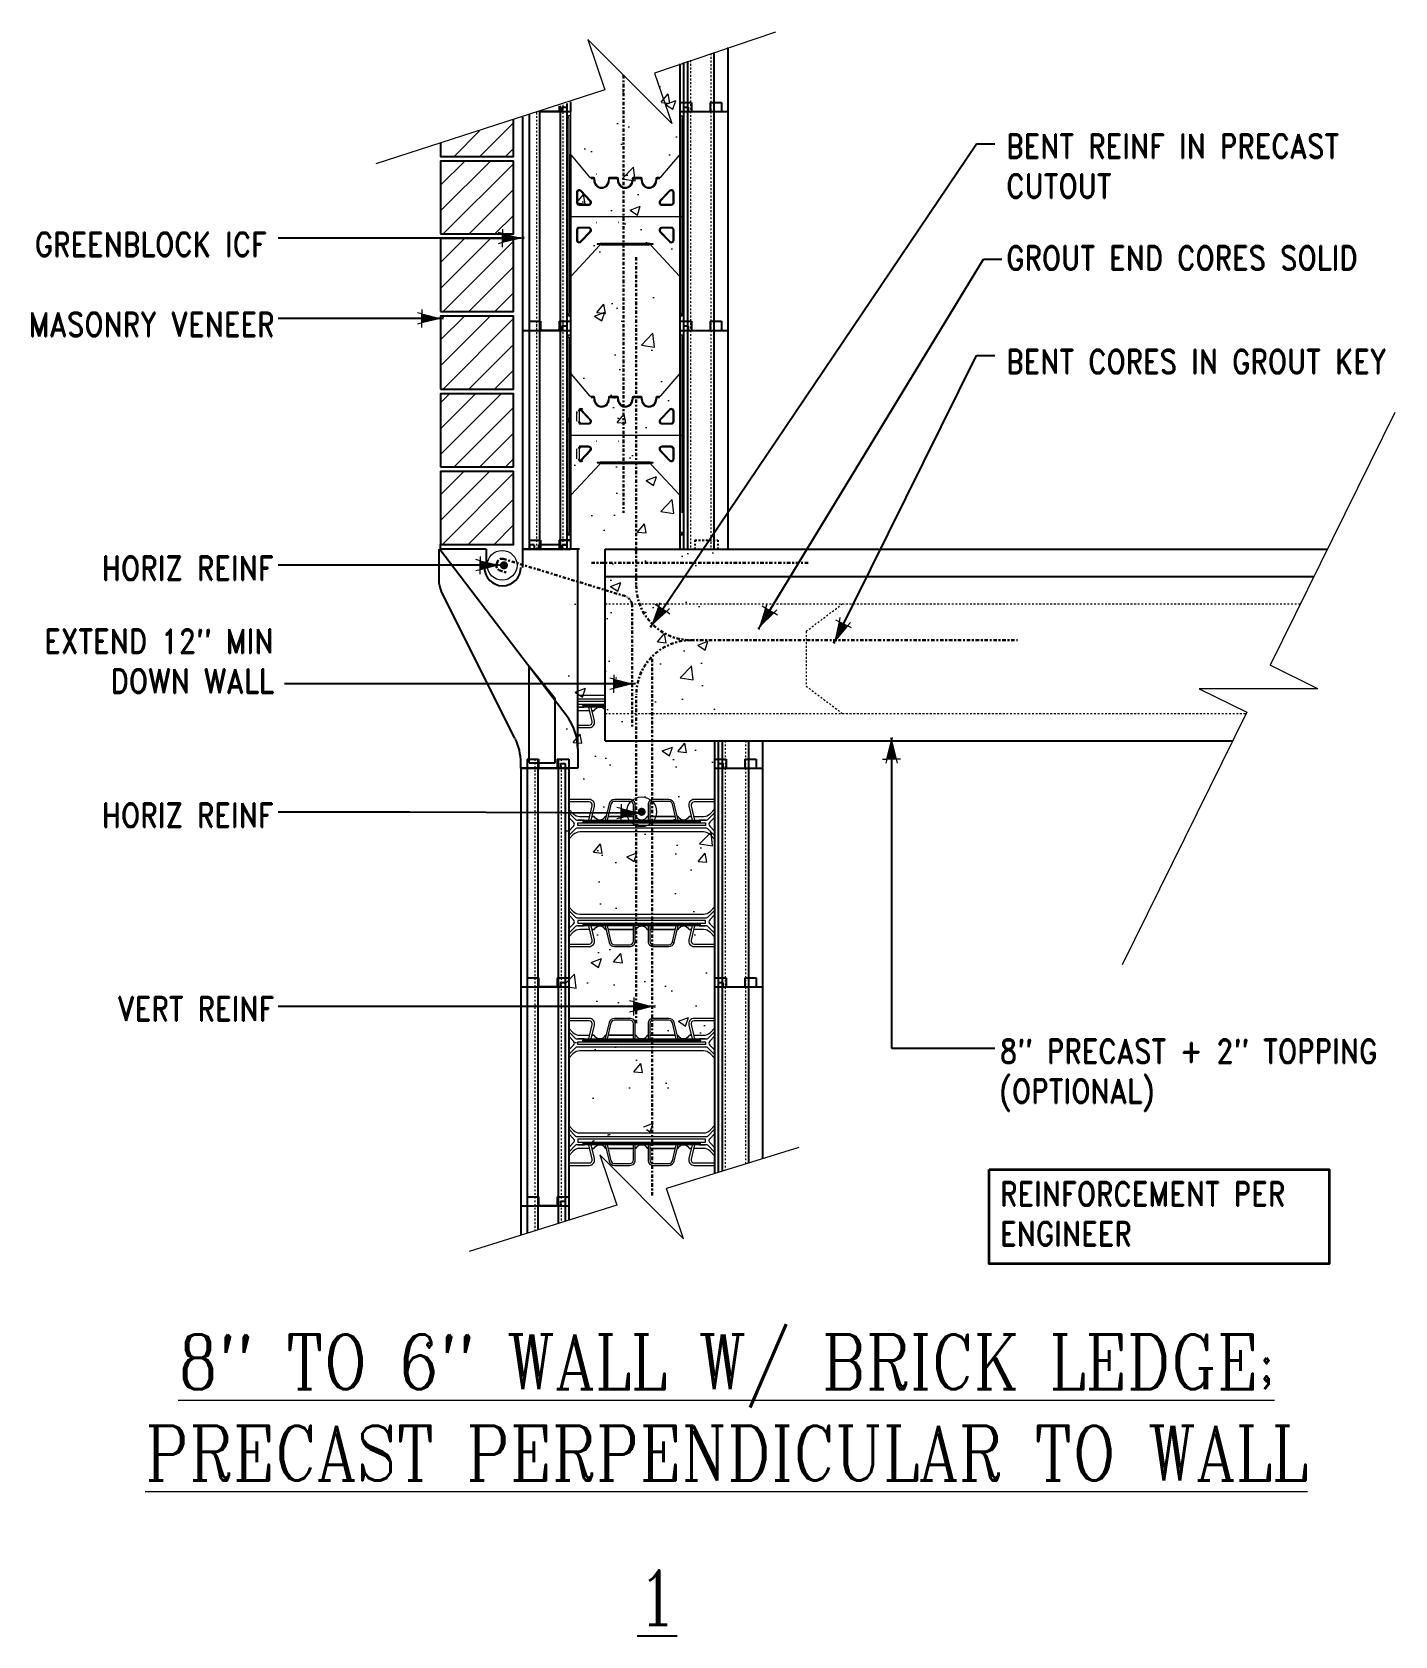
# Model space of a CAD drawing. Header units: inches. Extents: x 12.7 to 87.4, y 5.9 to 93.8.
import ezdxf

# ---------------------------------------------------------------- set-up
doc = ezdxf.new("R2010")
doc.units = ezdxf.units.IN
doc.header["$MEASUREMENT"] = 0
for name, pattern in [('CENTER', [2, 1.25, -0.25, 0.25, -0.25]), ('DASHED', [0.75, 0.5, -0.25]), ('DASHED2', [0.375, 0.25, -0.125]), ('HIDDEN', [0.375, 0.25, -0.125]), ('HIDDEN2', [0.1875, 0.125, -0.0625])]:
    doc.linetypes.add(name, pattern=pattern)
doc.layers.get('Defpoints').update_dxf_attribs({"color": 252})
for name, color, linetype, lineweight in [('A2 Hatch', 8, 'Continuous', 9), ('A4 medium', 7, 'Continuous', 35), ('DETAILS', 7, 'Continuous', 13), ('DIM', 3, 'Continuous', 13), ('REBAR', 2, 'CENTER', 30)]:
    doc.layers.add(name, color=color, linetype=linetype, lineweight=lineweight)
doc.styles.add('ARCTEXT', font='arctext.shx', dxfattribs={"width": 0.85})
doc.styles.add('RomanC', font='romanc.shx', dxfattribs={"width": 0.85, "height": 5})
doc.styles.add('ROMAND', font='romand.shx', dxfattribs={"width": 0.85})
doc.dimstyles.new('ARCTEXT1-4', dxfattribs={"dimtxt": 4, "dimasz": 2, "dimexe": 2, "dimexo": 2, "dimgap": 2, "dimtad": 1, "dimdec": 4, "dimzin": 3, "dimdsep": 46, "dimlunit": 4, "dimtxsty": 'ARCTEXT', "dimblk": 'ARCHTICK', "dimcen": 2, "dimaunit": 1, "dimadec": 0, "dimazin": 0, "dimtfac": 1, "dimtdec": 4, "dimtmove": 2, "dimatfit": 3, "dimldrblk": 'arrow', "dimfxl": 0, "dimtolj": 1, "dimtzin": 0, "dimarcsym": 0})
pattern_1 = [(45, (-7231.3024, 1515.0022), (-0.70710678, 0.70710678), [])]

msp = doc.modelspace()

# ---------------------------------------------------------------- texts
at = {"layer": 'Defpoints', "insert": (46.976, 9.462), "char_height": 3, "width": 90.08, "attachment_point": 2, "style": 'RomanC'}
msp.add_mtext('{\\L1\\P}\\P            ', dxfattribs=at)
at = {"layer": 'DIM', "color": 3, "char_height": 1.3125, "style": 'ROMAND'}
for s, insert, width, attachment_point in [('BENT REINF IN PRECAST CUTOUT ', (66.111, 88.203), 22.68955, 1), ('GREENBLOCK ICF', (25.577, 82.815), 22.68955, 3), ('GROUT END CORES SOLID', (66.111, 82.073), 22.68955, 1), ('MASONRY VENEER ', (26.002, 78.43), 22.68955, 3), ('BENT CORES IN GROUT KEY', (66.111, 76.39), 22.68955, 1), ('HORIZ REINF ', (25.952, 65.063), 22.68955, 3), ('EXTEND 12" MIN DOWN WALL ', (25.953, 61.058), 16.76305, 3), ('HORIZ REINF ', (25.953, 51.516), 22.68955, 3), ('VERT REINF ', (25.992, 40.909), 22.68955, 3), ('8" PRECAST + 2" TOPPING (OPTIONAL)', (65.76, 38.577), 22.68955, 1), ('REINFORCEMENT PER ENGINEER', (65.776, 30.757), 22.17809, 1)]:
    msp.add_mtext(s, dxfattribs=dict(at, insert=insert, width=width, attachment_point=attachment_point))
at = {"layer": 'DIM', "insert": (50.766, 22.389), "char_height": 3, "width": 80.28631, "attachment_point": 2, "style": 'ARCTEXT'}
msp.add_mtext('{\\Fromanc.shx|c0;\\L8" TO 6" WALL W/ BRICK LEDGE; PRECAST PERPENDICULAR TO WALL}\\P\\P             ', dxfattribs=at)

# ---------------------------------------------------------------- blocks, each defined once
blk = doc.blocks.new('_ArchTick')
at = {"color": 0, "linetype": 'ByBlock', "const_width": 0.15}
blk.add_lwpolyline([(-0.5, -0.5), (0.5, 0.5)], dxfattribs=at)
blk = doc.blocks.new('arrow')
at = {"layer": 'DIM'}
blk.add_hatch(color=253, dxfattribs=at).paths.add_polyline_path([(-2, 0.5), (-2, -0.5), (0, 0)])
at = {"layer": 'DIM', "lineweight": 9}
for points in [[(-2, 0.98), (-2, 0.5), (-2.47, 0.62)], [(0.37, 0.09), (0, 0)], [(0.37, -0.09), (0, 0)], [(-2, -0.98), (-2, -0.5), (-2.47, -0.62)]]:
    blk.add_lwpolyline(points, dxfattribs=at)
at = {"layer": 'DIM', "lineweight": 15}
blk.add_lwpolyline([(0, 0), (-2, -0.5), (-2, 0.5), (0, 0)], dxfattribs=at)

# ---------------------------------------------------------------- hatches: boundary and pattern name
at = {"layer": 'A2 Hatch', "ltscale": 0.15}
h = msp.add_hatch(dxfattribs=at)
h.set_pattern_fill('AR-CONC', color=256, scale=0.8, style=0)
h.set_pattern_definition([(50, (-3253.869, 479.398), (5.7380815, -0.502017), [0.6, -6.6]), (355, (-3253.869, 479.398), (-1.110011, 6.017537), [0.48, -5.28]), (100.45145, (-3253.391, 479.356), (4.628071, 5.51552), [0.509922, -5.609137]), (46.1842, (-3253.869, 480.998), (8.537928, -1.324152), [0.9, -9.9]), (96.63564, (-3253.158, 480.8875), (7.477296, 7.792949), [0.764882, -8.413704]), (351.1842, (-3253.869, 480.998), (7.477296, 7.792949), [0.72, -7.92]), (21, (-3253.069, 480.598), (4.7752564, -3.220951), [0.6, -6.6]), (326, (-3253.069, 480.598), (1.946523, 5.8012), [0.48, -5.28]), (71.45144, (-3252.671, 480.3294), (6.721779, 2.580249), [0.509922, -5.609137]), (37.5, (-3253.869, 479.3978), (0.0972788, 2.6631508), [0, -5.216, 0, -5.36, 0, -5.3]), (7.5, (-3253.869, 479.3978), (2.1045563, 3.1552937), [0, -3.056, 0, -5.096, 0, -2.02]), (327.5, (-3255.653, 479.3978), (4.2705795, -0.180439), [0, -2, 0, -6.24, 0, -8.28]), (317.5, (-3256.453, 479.398), (4.6654894, 0.80084), [0, -2.6, 0, -4.144, 0, -5.88])])
h.paths.add_polyline_path([(44.113, 90.117), (42.127, 89.443), (41.927, 32.427), (44.797, 33.4), (43.861, 36.16), (48.457, 31.564), (47.521, 34.324), (50.127, 35.208), (50.123, 67.79), (48.123, 67.79), (48.123, 91.476), (46.837, 91.04), (47.773, 88.28), (43.177, 92.877)])
h = msp.add_hatch(dxfattribs=at)
h.set_pattern_fill('ANSI31', color=256, scale=8, style=0)
h.set_pattern_definition(pattern_1)
h.paths.add_polyline_path([(35.102, 82.731), (39.102, 82.731), (39.102, 86.731), (35.102, 86.731)])
h = msp.add_hatch(dxfattribs=at)
h.set_pattern_fill('ANSI31', color=256, scale=8, style=0)
h.set_pattern_definition(pattern_1)
h.paths.add_polyline_path([(35.102, 78.481), (39.102, 78.481), (39.102, 82.481), (35.102, 82.481)])
h = msp.add_hatch(dxfattribs=at)
h.set_pattern_fill('ANSI31', color=256, scale=8, style=0)
h.set_pattern_definition(pattern_1)
h.paths.add_polyline_path([(35.102, 74.231), (39.102, 74.231), (39.102, 78.231), (35.102, 78.231)])
h = msp.add_hatch(dxfattribs=at)
h.set_pattern_fill('ANSI31', color=256, scale=8, style=0)
h.set_pattern_definition([(45, (-3246.4631, 413.7013), (-0.70710678, 0.70710678), [])])
h.paths.add_polyline_path([(35.102, 69.962), (39.102, 69.962), (39.102, 73.962), (35.102, 73.962)])
h = msp.add_hatch(dxfattribs=at)
h.set_pattern_fill('ANSI31', color=256, scale=8, style=0)
h.set_pattern_definition(pattern_1)
h.paths.add_polyline_path([(35.102, 65.712), (39.102, 65.712), (39.102, 69.712), (35.102, 69.712)])
h = msp.add_hatch(color=256, dxfattribs=at)
edge = h.paths.add_edge_path()
edge.add_arc((38.578, 64.564), 0.224, 0, 360)
h = msp.add_hatch(color=256, dxfattribs=at)
edge = h.paths.add_edge_path()
edge.add_arc((46.127, 51.05), 0.224, 0, 360)

# ---------------------------------------------------------------- linework, layer by layer
at = {"color": 1}
for p, q in [((50.087, 92.69), (50.087, 77.443)), ((50.852, 92.95), (50.852, 77.443)), ((48.227, 92.059), (48.227, 77.443)), ((48.427, 92.127), (48.427, 77.443)), ((48.642, 92.2), (48.642, 77.443)), ((41.602, 89.745), (41.602, 89.443)), ((41.652, 89.762), (41.652, 77.443)), ((42.027, 89.889), (42.027, 77.443)), ((42.186, 89.943), (42.227, 89.943)), ((42.186, 89.943), (42.227, 89.943)), ((42.227, 89.943), (42.227, 89.443)), ((48.227, 89.943), (48.852, 89.943)), ((48.227, 89.943), (48.227, 89.443)), ((48.852, 89.943), (48.852, 89.443)), ((49.877, 89.943), (49.877, 89.443)), ((49.877, 89.943), (50.502, 89.943)), ((50.502, 89.943), (50.502, 89.443)), ((50.502, 89.758), (50.502, 89.443)), ((50.502, 89.758), (50.502, 89.443)), ((50.852, 89.877), (50.852, 89.443)), ((39.602, 89.144), (39.602, 77.443)), ((39.952, 89.257), (39.952, 77.443)), ((41.652, 89.443), (40.527, 89.443)), ((40.527, 89.442), (40.527, 77.443)), ((40.529, 89.443), (41.777, 89.443)), ((40.529, 89.443), (42.227, 89.443)), ((40.577, 89.458), (40.577, 89.443)), ((41.777, 89.693), (41.777, 89.443)), ((41.777, 89.693), (42.027, 89.693)), ((41.927, 89.443), (42.127, 89.443)), ((48.227, 89.443), (48.427, 89.443)), ((48.227, 89.443), (50.852, 89.443)), ((48.427, 89.693), (48.677, 89.693)), ((48.642, 89.443), (50.852, 89.443)), ((48.677, 89.693), (48.677, 89.443)), ((48.947, 89.443), (50.852, 89.443)), ((48.947, 89.443), (50.852, 89.443)), ((48.947, 89.443), (50.852, 89.443)), ((50.087, 89.617), (50.087, 89.443)), ((42.227, 87.096), (42.227, 77.443)), ((39.602, 77.443), (39.602, 65.443)), ((39.602, 77.443), (41.777, 77.443)), ((39.602, 77.443), (42.227, 77.443)), ((39.952, 77.943), (40.577, 77.943)), ((39.952, 77.943), (39.952, 65.443)), ((40.527, 77.943), (40.527, 65.443)), ((41.652, 77.443), (40.527, 77.443)), ((40.577, 77.943), (40.577, 77.443)), ((41.602, 77.943), (41.602, 77.443)), ((41.602, 77.943), (42.227, 77.943)), ((41.652, 77.943), (41.652, 65.443)), ((41.777, 77.693), (41.777, 77.443)), ((41.777, 77.693), (42.027, 77.693)), ((42.027, 77.693), (42.027, 65.443)), ((42.027, 77.443), (42.227, 77.443)), ((42.227, 77.943), (42.227, 65.443)), ((42.227, 77.943), (42.227, 77.443)), ((48.227, 77.943), (48.227, 65.443)), ((48.227, 77.943), (48.852, 77.943)), ((48.227, 77.943), (48.227, 77.443)), ((48.227, 77.443), (48.427, 77.443)), ((48.227, 77.443), (50.852, 77.443)), ((48.427, 77.693), (48.427, 65.443)), ((48.427, 77.693), (48.677, 77.693)), ((48.642, 77.443), (50.852, 77.443)), ((48.642, 77.443), (48.642, 65.443)), ((48.677, 77.693), (48.677, 77.443)), ((48.852, 77.943), (48.852, 77.443)), ((49.877, 77.943), (49.877, 77.443)), ((49.877, 77.943), (50.502, 77.943)), ((50.087, 77.443), (50.087, 65.443)), ((50.502, 77.943), (50.502, 77.443)), ((50.852, 77.443), (50.852, 65.443)), ((35.002, 65.443), (35.002, 63.765)), ((35.057, 65.443), (42.091, 56.214)), ((37.602, 65.443), (35.102, 65.443)), ((37.602, 65.443), (37.602, 64.443)), ((39.602, 65.443), (42.227, 65.443)), ((42.727, 65.443), (39.602, 65.443)), ((39.602, 65.443), (39.602, 64.443)), ((39.602, 65.443), (41.777, 65.443)), ((39.602, 65.443), (42.227, 65.443)), ((42.727, 65.443), (39.602, 65.443)), ((39.952, 65.943), (40.577, 65.943)), ((39.952, 65.943), (40.577, 65.943)), ((39.952, 65.943), (40.577, 65.943)), ((39.952, 65.943), (40.577, 65.943)), ((39.952, 65.943), (40.577, 65.943)), ((39.952, 65.943), (40.577, 65.943)), ((39.952, 65.943), (40.577, 65.943)), ((39.952, 65.943), (40.577, 65.943)), ((39.977, 65.693), (39.977, 65.443)), ((40.227, 65.693), (39.977, 65.693)), ((39.977, 65.693), (39.977, 65.443)), ((40.227, 65.693), (39.977, 65.693)), ((39.977, 65.693), (39.977, 65.443)), ((40.227, 65.693), (39.977, 65.693)), ((39.977, 65.693), (39.977, 65.443)), ((40.227, 65.693), (39.977, 65.693)), ((39.977, 65.693), (39.977, 65.443)), ((40.227, 65.693), (39.977, 65.693)), ((39.977, 65.693), (39.977, 65.443)), ((40.227, 65.693), (39.977, 65.693)), ((39.977, 65.693), (39.977, 65.443)), ((40.227, 65.693), (39.977, 65.693)), ((40.227, 65.693), (40.227, 65.443)), ((40.227, 65.693), (40.227, 65.443)), ((40.227, 65.693), (40.227, 65.443)), ((40.227, 65.693), (40.227, 65.443)), ((40.227, 65.693), (40.227, 65.443)), ((40.227, 65.693), (40.227, 65.443)), ((40.227, 65.693), (40.227, 65.443)), ((41.602, 65.693), (40.477, 65.693)), ((40.477, 65.693), (40.477, 65.443)), ((41.602, 65.693), (40.477, 65.693)), ((40.477, 65.693), (40.477, 65.443)), ((41.602, 65.693), (40.477, 65.693)), ((40.477, 65.693), (40.477, 65.443)), ((41.602, 65.693), (40.477, 65.693)), ((40.477, 65.693), (40.477, 65.443)), ((41.602, 65.693), (40.477, 65.693)), ((40.477, 65.693), (40.477, 65.443)), ((41.602, 65.693), (40.477, 65.693)), ((40.477, 65.693), (40.477, 65.443)), ((41.602, 65.693), (40.477, 65.693)), ((40.477, 65.693), (40.477, 65.443)), ((41.652, 65.443), (40.527, 65.443)), ((41.652, 65.443), (40.527, 65.443)), ((41.652, 65.443), (40.527, 65.443)), ((41.652, 65.443), (40.527, 65.443)), ((41.652, 65.443), (40.527, 65.443)), ((41.652, 65.443), (40.527, 65.443)), ((41.652, 65.443), (40.527, 65.443)), ((41.652, 65.443), (40.527, 65.443)), ((40.577, 65.943), (40.577, 65.443)), ((40.577, 65.943), (40.577, 65.443)), ((40.577, 65.943), (40.577, 65.443)), ((40.577, 65.943), (40.577, 65.443)), ((40.577, 65.943), (40.577, 65.443)), ((40.577, 65.943), (40.577, 65.443)), ((40.577, 65.943), (40.577, 65.443)), ((40.577, 65.943), (40.577, 65.443)), ((41.602, 65.943), (41.602, 65.443)), ((42.227, 65.943), (41.602, 65.943)), ((41.602, 65.943), (41.602, 65.443)), ((41.602, 65.943), (42.227, 65.943)), ((41.602, 65.943), (41.602, 65.443)), ((42.227, 65.943), (41.602, 65.943)), ((41.602, 65.943), (41.602, 65.443)), ((41.602, 65.943), (42.227, 65.943)), ((41.602, 65.943), (41.602, 65.443)), ((42.227, 65.943), (41.602, 65.943)), ((41.602, 65.943), (41.602, 65.443)), ((42.227, 65.943), (41.602, 65.943)), ((41.602, 65.943), (41.602, 65.443)), ((41.602, 65.943), (42.227, 65.943)), ((41.602, 65.943), (41.602, 65.443)), ((41.602, 65.943), (42.227, 65.943)), ((41.602, 65.943), (41.602, 65.443)), ((41.602, 65.943), (42.227, 65.943)), ((41.602, 65.943), (41.602, 65.443)), ((41.602, 65.943), (42.227, 65.943)), ((41.602, 65.943), (41.602, 65.443)), ((42.227, 65.943), (41.602, 65.943)), ((41.602, 65.943), (41.602, 65.443)), ((41.602, 65.943), (42.227, 65.943)), ((41.602, 65.943), (41.602, 65.443)), ((41.602, 65.943), (42.227, 65.943)), ((41.602, 65.943), (41.602, 65.443)), ((42.227, 65.943), (41.602, 65.943)), ((41.602, 65.943), (41.602, 65.443)), ((42.227, 65.943), (41.602, 65.943)), ((41.777, 65.693), (41.777, 65.443)), ((42.027, 65.693), (41.777, 65.693)), ((41.777, 65.693), (41.777, 65.443)), ((41.777, 65.693), (42.027, 65.693)), ((41.777, 65.693), (41.777, 65.443)), ((42.027, 65.693), (41.777, 65.693)), ((41.777, 65.693), (41.777, 65.443)), ((41.777, 65.693), (42.027, 65.693)), ((41.777, 65.693), (41.777, 65.443)), ((42.027, 65.693), (41.777, 65.693)), ((41.777, 65.693), (41.777, 65.443)), ((42.027, 65.693), (41.777, 65.693)), ((41.777, 65.693), (41.777, 65.443)), ((41.777, 65.693), (42.027, 65.693)), ((41.777, 65.693), (41.777, 65.443)), ((41.777, 65.693), (42.027, 65.693)), ((41.777, 65.693), (41.777, 65.443)), ((41.777, 65.693), (42.027, 65.693)), ((41.777, 65.693), (41.777, 65.443)), ((41.777, 65.693), (42.027, 65.693)), ((41.777, 65.693), (41.777, 65.443)), ((42.027, 65.693), (41.777, 65.693)), ((41.777, 65.693), (41.777, 65.443)), ((41.777, 65.693), (42.027, 65.693)), ((41.777, 65.693), (41.777, 65.443)), ((41.777, 65.693), (42.027, 65.693)), ((41.777, 65.693), (41.777, 65.443)), ((42.027, 65.693), (41.777, 65.693)), ((41.777, 65.693), (41.777, 65.443)), ((42.027, 65.693), (41.777, 65.693)), ((42.027, 65.693), (42.027, 65.443)), ((42.027, 65.693), (42.027, 65.443)), ((42.027, 65.693), (42.027, 65.443)), ((42.027, 65.693), (42.027, 65.443)), ((42.027, 65.693), (42.027, 65.443)), ((42.027, 65.693), (42.027, 65.443)), ((42.027, 65.693), (42.027, 65.443)), ((42.027, 65.443), (42.227, 65.443)), ((42.027, 65.443), (42.227, 65.443)), ((42.027, 65.443), (42.227, 65.443)), ((42.027, 65.443), (42.227, 65.443)), ((42.027, 65.443), (42.227, 65.443)), ((42.027, 65.443), (42.227, 65.443)), ((42.027, 65.443), (42.227, 65.443)), ((42.027, 65.443), (42.227, 65.443)), ((42.227, 65.943), (42.227, 65.443)), ((42.227, 65.943), (42.227, 65.443)), ((42.227, 65.943), (42.227, 65.443)), ((42.227, 65.943), (42.227, 65.443)), ((42.227, 65.943), (42.227, 65.443)), ((42.227, 65.943), (42.227, 65.443)), ((42.227, 65.943), (42.227, 65.443)), ((42.227, 65.943), (42.227, 65.443)), ((42.227, 65.943), (42.227, 65.443)), ((42.227, 65.943), (42.227, 65.443)), ((42.227, 65.943), (42.227, 65.443)), ((42.227, 65.943), (42.227, 65.443)), ((42.227, 65.943), (42.227, 65.443)), ((42.227, 65.943), (42.227, 65.443)), ((42.227, 65.943), (42.227, 65.443)), ((42.227, 65.943), (42.227, 65.443)), ((42.227, 65.943), (42.227, 65.443)), ((42.227, 65.943), (42.227, 65.443)), ((42.627, 54.503), (42.627, 65.443)), ((48.023, 65.443), (50.648, 65.443)), ((48.227, 65.443), (50.852, 65.443)), ((39.183, 55.078), (35.134, 63.149)), ((39.952, 53.732), (39.952, 59.021)), ((41.377, 57.243), (39.952, 59.021)), ((41.377, 53.732), (41.377, 57.243)), ((50.127, 54.943), (50.127, 53.443)), ((50.327, 54.943), (50.327, 53.443)), ((50.542, 54.943), (50.542, 53.443)), ((51.987, 54.943), (51.987, 53.443)), ((52.752, 54.943), (52.752, 53.443)), ((39.502, 53.443), (39.502, 53.732)), ((39.852, 53.943), (40.477, 53.943)), ((39.852, 53.943), (39.852, 41.443)), ((39.952, 53.732), (41.377, 53.732)), ((40.427, 53.943), (40.427, 41.443)), ((40.477, 53.943), (40.477, 53.443)), ((41.502, 53.943), (41.502, 53.443)), ((41.502, 53.943), (42.127, 53.943)), ((41.552, 53.943), (41.552, 41.443)), ((41.677, 53.693), (41.677, 53.443)), ((41.677, 53.693), (41.927, 53.693)), ((41.927, 53.693), (41.927, 41.443)), ((42.127, 53.943), (42.127, 41.443)), ((42.627, 54.503), (42.627, 53.443)), ((50.127, 53.943), (50.127, 41.443)), ((50.127, 53.943), (50.752, 53.943)), ((50.327, 53.693), (50.327, 41.443)), ((50.327, 53.693), (50.577, 53.693)), ((50.577, 53.693), (50.577, 53.443)), ((50.752, 53.943), (50.752, 53.443)), ((51.777, 53.943), (51.777, 53.443)), ((51.777, 53.943), (52.402, 53.943)), ((52.402, 53.943), (52.402, 53.443)), ((39.502, 53.443), (42.127, 53.443)), ((39.502, 53.443), (39.502, 41.443)), ((39.502, 53.443), (41.677, 53.443)), ((42.627, 53.443), (39.502, 53.443)), ((41.552, 53.443), (40.427, 53.443)), ((41.927, 53.443), (42.127, 53.443)), ((50.127, 53.443), (52.752, 53.443)), ((50.127, 53.443), (50.327, 53.443)), ((50.542, 53.443), (52.752, 53.443)), ((50.542, 53.443), (50.542, 41.443)), ((51.987, 53.443), (51.987, 41.443)), ((52.752, 53.443), (52.752, 41.443)), ((39.502, 41.443), (42.127, 41.443)), ((39.502, 41.443), (39.502, 27.832)), ((39.502, 41.443), (41.677, 41.443)), ((39.852, 41.943), (40.477, 41.943)), ((39.852, 41.943), (39.852, 27.942)), ((40.427, 41.943), (40.427, 28.122)), ((41.552, 41.443), (40.427, 41.443)), ((40.477, 41.943), (40.477, 41.443)), ((41.502, 41.943), (41.502, 41.443)), ((41.502, 41.943), (42.127, 41.943)), ((41.552, 41.943), (41.552, 28.474)), ((41.677, 41.693), (41.677, 41.443)), ((41.677, 41.693), (41.927, 41.693)), ((41.927, 41.693), (41.927, 28.591)), ((41.927, 41.443), (42.127, 41.443)), ((42.127, 41.943), (42.127, 28.654)), ((50.127, 41.943), (50.127, 31.221)), ((50.127, 41.943), (50.752, 41.943)), ((50.127, 41.443), (52.752, 41.443)), ((50.127, 41.443), (50.327, 41.443)), ((50.327, 41.693), (50.327, 31.283)), ((50.327, 41.693), (50.577, 41.693)), ((50.542, 41.443), (52.752, 41.443)), ((50.542, 41.443), (50.542, 31.349)), ((50.577, 41.693), (50.577, 41.443)), ((50.752, 41.943), (50.752, 41.443)), ((51.777, 41.943), (51.777, 41.443)), ((51.777, 41.943), (52.402, 41.943)), ((51.987, 41.443), (51.987, 31.797)), ((52.402, 41.943), (52.402, 41.443)), ((52.752, 41.443), (52.752, 32.034)), ((39.852, 29.943), (40.477, 29.943)), ((40.477, 29.943), (40.477, 29.443)), ((41.502, 29.943), (41.502, 29.443)), ((41.502, 29.943), (42.127, 29.943)), ((39.502, 29.443), (42.127, 29.443)), ((39.502, 29.443), (41.677, 29.443)), ((41.552, 29.443), (40.427, 29.443)), ((41.677, 29.693), (41.677, 29.443)), ((41.677, 29.693), (41.927, 29.693)), ((41.927, 29.443), (42.127, 29.443))]:
    msp.add_line(p, q, dxfattribs=at)
at = {"color": 1, "linetype": 'HIDDEN', "ltscale": 0.02}
for p, q in [((41.602, 89.745), (41.602, 89.443)), ((42.186, 89.943), (42.227, 89.943)), ((48.227, 89.943), (48.852, 89.943)), ((48.852, 89.943), (48.852, 89.443)), ((49.877, 89.943), (49.877, 89.443)), ((49.877, 89.943), (50.502, 89.943)), ((50.502, 89.943), (50.502, 89.443)), ((50.502, 89.758), (50.502, 89.443)), ((40.577, 89.458), (40.577, 89.443)), ((48.427, 89.693), (48.427, 89.443)), ((48.427, 89.693), (48.677, 89.693)), ((48.677, 89.693), (48.677, 89.443)), ((49.877, 89.546), (49.877, 89.443)), ((39.952, 77.943), (40.577, 77.943)), ((39.952, 77.943), (39.952, 77.443)), ((40.577, 77.943), (40.577, 77.443)), ((41.602, 77.943), (41.602, 77.443)), ((41.602, 77.943), (42.227, 77.943)), ((48.227, 77.943), (48.852, 77.943)), ((48.427, 77.693), (48.427, 77.443)), ((48.427, 77.693), (48.677, 77.693)), ((48.677, 77.693), (48.677, 77.443)), ((48.852, 77.943), (48.852, 77.443)), ((49.877, 77.943), (49.877, 77.443)), ((49.877, 77.943), (50.502, 77.943)), ((50.502, 77.943), (50.502, 77.443)), ((39.952, 65.943), (40.577, 65.943)), ((39.952, 65.943), (39.952, 65.443)), ((39.952, 65.943), (40.577, 65.943)), ((39.952, 65.943), (39.952, 65.443)), ((39.952, 65.943), (40.577, 65.943)), ((39.952, 65.943), (39.952, 65.443)), ((39.952, 65.943), (40.577, 65.943)), ((39.952, 65.943), (39.952, 65.443)), ((39.952, 65.943), (40.577, 65.943)), ((39.952, 65.943), (39.952, 65.443)), ((39.952, 65.943), (40.577, 65.943)), ((39.952, 65.943), (40.577, 65.943)), ((39.952, 65.943), (39.952, 65.443)), ((39.952, 65.943), (40.577, 65.943)), ((39.952, 65.943), (40.577, 65.943)), ((39.952, 65.943), (39.952, 65.443)), ((39.952, 65.943), (40.577, 65.943)), ((39.952, 65.943), (39.952, 65.443)), ((39.952, 65.943), (40.577, 65.943)), ((39.952, 65.943), (40.577, 65.943)), ((39.952, 65.943), (39.952, 65.443)), ((39.952, 65.943), (40.577, 65.943)), ((39.952, 65.943), (39.952, 65.443)), ((39.952, 65.943), (40.577, 65.943)), ((39.952, 65.943), (39.952, 65.443)), ((40.577, 65.943), (40.577, 65.443)), ((40.577, 65.943), (40.577, 65.443)), ((40.577, 65.943), (40.577, 65.443)), ((40.577, 65.943), (40.577, 65.443)), ((40.577, 65.943), (40.577, 65.443)), ((40.577, 65.943), (40.577, 65.443)), ((40.577, 65.943), (40.577, 65.443)), ((40.577, 65.943), (40.577, 65.443)), ((40.577, 65.943), (40.577, 65.443)), ((40.577, 65.943), (40.577, 65.443)), ((40.577, 65.943), (40.577, 65.443)), ((40.577, 65.943), (40.577, 65.443)), ((40.577, 65.943), (40.577, 65.443)), ((40.577, 65.943), (40.577, 65.443)), ((41.602, 65.943), (41.602, 65.443)), ((41.602, 65.943), (42.227, 65.943)), ((41.602, 65.943), (41.602, 65.443)), ((41.602, 65.943), (42.227, 65.943)), ((41.602, 65.943), (41.602, 65.443)), ((41.602, 65.943), (42.227, 65.943)), ((41.602, 65.943), (41.602, 65.443)), ((41.602, 65.943), (42.227, 65.943)), ((41.602, 65.943), (41.602, 65.443)), ((41.602, 65.943), (42.227, 65.943)), ((41.602, 65.943), (41.602, 65.443)), ((41.602, 65.943), (42.227, 65.943)), ((41.602, 65.943), (41.602, 65.443)), ((41.602, 65.943), (42.227, 65.943)), ((41.602, 65.943), (41.602, 65.443)), ((41.602, 65.943), (42.227, 65.943)), ((41.602, 65.943), (41.602, 65.443)), ((41.602, 65.943), (42.227, 65.943)), ((41.602, 65.943), (41.602, 65.443)), ((41.602, 65.943), (42.227, 65.943)), ((41.602, 65.943), (41.602, 65.443)), ((41.602, 65.943), (42.227, 65.943)), ((41.602, 65.943), (41.602, 65.443)), ((41.602, 65.943), (42.227, 65.943)), ((41.602, 65.943), (41.602, 65.443)), ((41.602, 65.943), (42.227, 65.943)), ((41.602, 65.943), (41.602, 65.443)), ((41.602, 65.943), (42.227, 65.943)), ((49.048, 65.943), (49.048, 65.443)), ((49.048, 65.943), (50.298, 65.943)), ((50.298, 65.943), (50.298, 65.443)), ((39.852, 53.943), (40.477, 53.943)), ((40.477, 53.943), (40.477, 53.443)), ((41.502, 53.943), (41.502, 53.443)), ((41.502, 53.943), (42.127, 53.943)), ((50.127, 53.943), (50.752, 53.943)), ((50.752, 53.943), (50.752, 53.443)), ((51.777, 53.943), (51.777, 53.443)), ((51.777, 53.943), (52.402, 53.943)), ((52.402, 53.943), (52.402, 53.443)), ((39.852, 41.943), (40.477, 41.943)), ((40.477, 41.943), (40.477, 41.443)), ((41.502, 41.943), (41.502, 41.443)), ((41.502, 41.943), (42.127, 41.943)), ((50.127, 41.943), (50.752, 41.943)), ((50.752, 41.943), (50.752, 41.443)), ((51.777, 41.943), (51.777, 41.443)), ((51.777, 41.943), (52.402, 41.943)), ((52.402, 41.943), (52.402, 41.443)), ((39.852, 29.943), (40.477, 29.943)), ((40.477, 29.943), (40.477, 29.443)), ((41.502, 29.943), (41.502, 29.443)), ((41.502, 29.943), (42.127, 29.943))]:
    msp.add_line(p, q, dxfattribs=at)
at = {"ltscale": 0.15}
for p, q in [((40.577, 89.443), (41.602, 89.443)), ((40.577, 77.443), (41.602, 77.443)), ((35.102, 65.462), (35.102, 65.712)), ((40.577, 65.443), (41.602, 65.443)), ((40.577, 65.443), (41.602, 65.443)), ((40.577, 65.443), (41.602, 65.443)), ((40.577, 65.443), (41.602, 65.443)), ((40.577, 65.443), (41.602, 65.443)), ((40.577, 65.443), (41.602, 65.443)), ((40.577, 65.443), (41.602, 65.443)), ((40.577, 65.443), (41.602, 65.443)), ((44.127, 65.443), (83.721, 65.443)), ((44.127, 54.943), (44.127, 65.443)), ((44.127, 63.943), (82.981, 63.943)), ((44.127, 54.943), (78.539, 54.943)), ((40.477, 53.443), (41.502, 53.443)), ((40.477, 41.443), (41.502, 41.443)), ((40.477, 29.443), (41.502, 29.443))]:
    msp.add_line(p, q, dxfattribs=at)
msp.add_lwpolyline([(35.102, 87.694), (35.102, 86.981), (39.102, 86.981), (39.102, 88.983)], dxfattribs=at)
for points in [[(35.102, 82.731), (39.102, 82.731), (39.102, 86.731), (35.102, 86.731)], [(35.102, 78.481), (39.102, 78.481), (39.102, 82.481), (35.102, 82.481)], [(35.102, 74.231), (39.102, 74.231), (39.102, 78.231), (35.102, 78.231)], [(35.102, 69.962), (39.102, 69.962), (39.102, 73.962), (35.102, 73.962)], [(35.102, 65.712), (39.102, 65.712), (39.102, 69.712), (35.102, 69.712)]]:
    msp.add_lwpolyline(points, close=True, dxfattribs=at)
at = {"color": 1}
for centre, radius, start, end in [((38.502, 64.443), 1, 180, 0), ((36.502, 63.765), 1.5, 180, 204.22775), ((39.627, 54.503), 3, 360, 34.77783), ((36.502, 53.732), 3, 0, 26.64228)]:
    msp.add_arc(centre, radius, start, end, dxfattribs=at)
at = {"layer": 'A2 Hatch', "linetype": 'DASHED2', "ltscale": 0.15}
for p, q in [((49.927, 92.636), (49.927, 77.443)), ((48.802, 92.254), (48.802, 77.443)), ((41.812, 89.816), (41.812, 77.443)), ((40.367, 89.391), (40.367, 77.443)), ((49.927, 89.563), (49.927, 89.443)), ((40.367, 77.943), (40.367, 65.443)), ((41.812, 77.943), (41.812, 65.443)), ((48.802, 77.443), (48.802, 65.443)), ((49.927, 77.443), (49.927, 65.443)), ((50.702, 54.943), (50.702, 53.443)), ((51.827, 54.943), (51.827, 53.443)), ((40.267, 53.943), (40.267, 41.443)), ((41.712, 53.943), (41.712, 41.443)), ((50.702, 53.443), (50.702, 41.443)), ((51.827, 53.443), (51.827, 41.443)), ((40.267, 41.943), (40.267, 28.072)), ((41.712, 41.943), (41.712, 28.524)), ((50.702, 41.443), (50.702, 31.399)), ((51.827, 41.443), (51.827, 31.748))]:
    msp.add_line(p, q, dxfattribs=at)
at = {"layer": 'A2 Hatch', "ltscale": 0.15}
for p, q in [((37.256, 86.981), (39.102, 88.828)), ((35.841, 86.981), (37.244, 88.384)), ((35.102, 87.656), (35.157, 87.712)), ((38.67, 86.981), (39.102, 87.414))]:
    msp.add_line(p, q, dxfattribs=at)
at = {"layer": 'A2 Hatch', "linetype": 'DASHED', "ltscale": 0.2}
for p, q in [((44.127, 62.443), (82.241, 62.443)), ((55.142, 60.943), (57.127, 62.443)), ((55.142, 60.943), (55.142, 57.943)), ((55.142, 57.943), (57.127, 56.443)), ((44.127, 56.443), (79.28, 56.443))]:
    msp.add_line(p, q, dxfattribs=at)
at = {"layer": 'A2 Hatch', "linetype": 'HIDDEN2', "ltscale": 0.15}
for p, q in [((39.852, 53.943), (39.852, 53.443)), ((40.477, 53.943), (39.852, 53.943)), ((40.477, 53.943), (40.477, 53.443)), ((41.502, 53.943), (41.502, 53.443)), ((42.127, 53.943), (41.502, 53.943)), ((42.127, 53.943), (42.127, 53.443))]:
    msp.add_line(p, q, dxfattribs=at)
at = {"layer": 'A2 Hatch', "ltscale": 0.15}
for centre in [(38.478, 64.564), (46.127, 51.05)]:
    msp.add_circle(centre, 0.816, dxfattribs=at)
at = {"layer": 'A4 medium', "ltscale": 0.15}
msp.add_lwpolyline([(65.178, 31.443), (83.82, 31.443), (83.82, 26.261), (65.178, 26.261)], close=True, dxfattribs=at)
at = {"layer": 'DETAILS', "color": 6, "lineweight": 20}
for p, q in [((42.227, 89.957), (42.227, 78.37)), ((42.074, 89.187), (42.161, 89.237)), ((42.12, 89.108), (42.074, 89.187)), ((42.127, 89.083), (42.127, 78.407)), ((42.161, 89.237), (42.22, 89.135)), ((42.227, 89.11), (42.227, 87.131)), ((48.227, 87.113), (48.227, 89.092)), ((48.234, 89.117), (48.293, 89.22)), ((48.293, 89.22), (48.379, 89.17)), ((48.379, 89.17), (48.327, 89.079)), ((48.327, 89.079), (48.327, 78.37)), ((42.227, 87.13), (42.227, 87.114)), ((42.227, 87.113), (42.227, 80.351)), ((48.227, 80.351), (48.227, 87.113)), ((42.255, 87.044), (43.272, 85.854)), ((47.181, 85.854), (48.199, 87.044)), ((43.344, 85.823), (43.352, 85.823)), ((43.502, 85.823), (43.344, 85.823)), ((43.352, 85.823), (43.352, 85.773)), ((43.352, 85.773), (43.452, 85.773)), ((43.502, 85.723), (43.502, 85.668)), ((43.552, 85.668), (43.552, 85.773)), ((44.302, 85.773), (44.302, 85.668)), ((44.802, 85.823), (44.352, 85.823)), ((44.352, 85.668), (44.352, 85.723)), ((44.402, 85.773), (44.752, 85.773)), ((44.802, 85.723), (44.802, 85.668)), ((44.852, 85.668), (44.852, 85.773)), ((45.602, 85.773), (45.602, 85.668)), ((46.102, 85.823), (45.652, 85.823)), ((45.652, 85.668), (45.652, 85.723)), ((45.702, 85.773), (46.052, 85.773)), ((46.102, 85.723), (46.102, 85.668)), ((46.152, 85.668), (46.152, 85.773)), ((46.902, 85.773), (46.902, 85.668)), ((47.109, 85.823), (46.952, 85.823)), ((46.952, 85.668), (46.952, 85.723)), ((47.002, 85.773), (47.102, 85.773)), ((47.102, 85.773), (47.102, 85.823)), ((47.102, 85.823), (47.109, 85.823)), ((42.552, 85.004), (42.552, 84.463)), ((42.602, 85.004), (42.602, 84.463)), ((43.293, 84.532), (42.774, 85.073)), ((43.329, 84.567), (42.81, 85.108)), ((47.644, 85.108), (47.124, 84.567)), ((47.68, 85.073), (47.16, 84.532)), ((47.852, 84.463), (47.852, 85.004)), ((47.902, 84.463), (47.902, 85.004)), ((42.127, 83.693), (48.327, 83.693)), ((42.702, 84.363), (43.221, 84.363)), ((42.702, 84.313), (43.221, 84.313)), ((47.232, 84.363), (47.752, 84.363)), ((47.232, 84.313), (47.752, 84.313)), ((42.552, 82.943), (42.552, 82.402)), ((42.602, 82.943), (42.602, 82.402)), ((43.221, 83.093), (42.702, 83.093)), ((43.221, 83.043), (42.702, 83.043)), ((42.774, 82.333), (43.293, 82.874)), ((42.81, 82.298), (43.329, 82.839)), ((47.124, 82.839), (47.644, 82.298)), ((47.16, 82.874), (47.68, 82.333)), ((47.752, 83.093), (47.232, 83.093)), ((47.752, 83.043), (47.232, 83.043)), ((47.852, 82.402), (47.852, 82.943)), ((47.902, 82.402), (47.902, 82.943)), ((42.256, 80.422), (43.808, 82.099)), ((43.857, 82.213), (43.7, 82.198)), ((43.7, 82.178), (43.857, 82.163)), ((45.227, 82.213), (43.857, 82.213)), ((43.857, 82.163), (45.227, 82.163)), ((43.914, 82.143), (45.227, 82.143)), ((46.597, 82.213), (45.227, 82.213)), ((45.227, 82.163), (46.597, 82.163)), ((45.227, 82.143), (46.54, 82.143)), ((46.753, 82.198), (46.597, 82.213)), ((46.597, 82.163), (46.753, 82.178)), ((46.646, 82.099), (48.198, 80.422)), ((42.227, 78.343), (42.227, 80.351)), ((48.227, 80.351), (48.227, 78.343)), ((42.12, 78.345), (42.074, 78.266)), ((42.074, 78.266), (42.161, 78.216)), ((42.127, 78.407), (42.127, 78.37)), ((42.161, 78.216), (42.22, 78.318)), ((48.234, 78.318), (48.293, 78.216)), ((48.293, 78.216), (48.379, 78.266)), ((48.327, 78.37), (48.327, 78.407)), ((48.379, 78.266), (48.334, 78.345)), ((42.074, 77.17), (42.161, 77.22)), ((42.12, 77.091), (42.074, 77.17)), ((42.127, 77.068), (42.127, 66.37)), ((42.127, 77.029), (42.127, 77.066)), ((42.161, 77.22), (42.22, 77.117)), ((42.227, 77.092), (42.227, 75.113)), ((48.227, 75.113), (48.227, 77.092)), ((48.234, 77.117), (48.293, 77.22)), ((48.293, 77.22), (48.379, 77.17)), ((48.327, 77.068), (48.327, 67.443)), ((48.327, 77.066), (48.327, 77.029)), ((48.379, 77.17), (48.334, 77.091)), ((42.227, 75.113), (42.227, 68.351)), ((42.255, 75.044), (43.272, 73.854)), ((47.181, 73.854), (48.199, 75.044)), ((48.227, 68.351), (48.227, 75.113)), ((42.552, 73.004), (42.552, 72.463)), ((42.702, 73.004), (42.702, 72.463)), ((43.293, 72.532), (42.774, 73.073)), ((43.329, 72.567), (42.81, 73.108)), ((43.344, 73.823), (43.352, 73.823)), ((43.502, 73.823), (43.344, 73.823)), ((43.352, 73.823), (43.352, 73.773)), ((43.352, 73.773), (43.452, 73.773)), ((43.502, 73.723), (43.502, 73.668)), ((43.552, 73.668), (43.552, 73.773)), ((44.302, 73.773), (44.302, 73.668)), ((44.802, 73.823), (44.352, 73.823)), ((44.352, 73.668), (44.352, 73.723)), ((44.402, 73.773), (44.752, 73.773)), ((44.802, 73.723), (44.802, 73.668)), ((44.852, 73.668), (44.852, 73.773)), ((45.602, 73.773), (45.602, 73.668)), ((46.102, 73.823), (45.652, 73.823)), ((45.652, 73.668), (45.652, 73.723)), ((45.702, 73.773), (46.052, 73.773)), ((46.102, 73.723), (46.102, 73.668)), ((46.152, 73.668), (46.152, 73.773)), ((46.902, 73.773), (46.902, 73.668)), ((47.109, 73.823), (46.952, 73.823)), ((46.952, 73.668), (46.952, 73.723)), ((47.002, 73.773), (47.102, 73.773)), ((47.102, 73.773), (47.102, 73.823)), ((47.102, 73.823), (47.109, 73.823)), ((47.644, 73.108), (47.124, 72.567)), ((47.68, 73.073), (47.16, 72.532)), ((47.852, 72.463), (47.852, 73.004)), ((47.902, 72.463), (47.902, 73.004)), ((42.702, 72.363), (43.221, 72.363)), ((42.702, 72.313), (43.221, 72.313)), ((47.232, 72.363), (47.752, 72.363)), ((47.232, 72.313), (47.752, 72.313)), ((42.127, 71.693), (48.327, 71.693)), ((42.552, 70.943), (42.552, 70.402)), ((43.221, 71.093), (42.702, 71.093)), ((43.221, 71.043), (42.702, 71.043)), ((42.702, 70.943), (42.702, 70.402)), ((42.774, 70.333), (43.293, 70.874)), ((42.81, 70.298), (43.329, 70.839)), ((47.124, 70.839), (47.644, 70.298)), ((47.16, 70.874), (47.68, 70.333)), ((47.752, 71.093), (47.232, 71.093)), ((47.752, 71.043), (47.232, 71.043)), ((47.852, 70.402), (47.852, 70.943)), ((47.902, 70.402), (47.902, 70.943)), ((42.256, 68.422), (43.808, 70.099)), ((43.857, 70.213), (43.7, 70.198)), ((43.7, 70.178), (43.857, 70.163)), ((45.227, 70.213), (43.857, 70.213)), ((43.857, 70.163), (45.227, 70.163)), ((43.914, 70.143), (45.227, 70.143)), ((46.597, 70.213), (45.227, 70.213)), ((45.227, 70.163), (46.597, 70.163)), ((45.227, 70.143), (46.54, 70.143)), ((46.753, 70.198), (46.597, 70.213)), ((46.597, 70.163), (46.753, 70.178)), ((46.646, 70.099), (48.198, 68.422)), ((42.227, 66.343), (42.227, 68.351)), ((48.227, 68.351), (48.227, 67.443)), ((48.227, 68.351), (48.227, 66.343)), ((42.12, 66.345), (42.074, 66.266)), ((42.074, 66.266), (42.161, 66.216)), ((42.127, 66.407), (42.127, 66.37)), ((42.161, 66.216), (42.22, 66.318)), ((48.234, 66.318), (48.293, 66.216)), ((48.293, 66.216), (48.379, 66.266)), ((48.327, 66.37), (48.327, 66.407)), ((48.379, 66.266), (48.334, 66.345))]:
    msp.add_line(p, q, dxfattribs=at)
for points in [[(43.661, 86.018), (43.648, 86.018)], [(43.661, 83.368), (43.648, 83.368)], [(43.661, 83.368), (43.648, 83.368)], [(44.863, 83.368), (44.877, 83.368)], [(43.661, 71.368), (43.648, 71.368)], [(44.863, 71.368), (44.877, 71.368)], [(46.127, 50.443), (49.627, 50.443), (49.627, 50.293), (46.127, 50.293), (42.626, 50.293), (42.626, 50.443)], [(44.176, 50.793), (44.158, 50.793)], [(45.679, 50.793), (44.279, 50.793)], [(45.779, 50.793), (45.797, 50.793)], [(46.475, 50.793), (46.457, 50.793)], [(46.575, 50.793), (47.975, 50.793)], [(48.078, 50.793), (48.096, 50.793)], [(46.127, 44.943), (49.627, 44.943), (49.627, 45.093), (46.127, 45.093), (42.626, 45.093), (42.626, 44.943)], [(44.176, 44.593), (44.158, 44.593)], [(45.679, 44.593), (44.279, 44.593)], [(45.779, 44.593), (45.797, 44.593)], [(46.475, 44.593), (46.457, 44.593)], [(46.575, 44.593), (47.975, 44.593)], [(48.078, 44.593), (48.096, 44.593)], [(44.176, 38.793), (44.158, 38.793)], [(45.679, 38.793), (44.279, 38.793)], [(45.779, 38.793), (45.797, 38.793)], [(46.475, 38.793), (46.457, 38.793)], [(46.575, 38.793), (47.975, 38.793)], [(48.078, 38.793), (48.096, 38.793)], [(46.127, 38.443), (49.627, 38.443), (49.627, 38.293), (46.127, 38.293), (42.626, 38.293), (42.626, 38.443)], [(46.127, 32.943), (49.627, 32.943), (49.627, 33.093), (46.127, 33.093), (42.626, 33.093), (42.626, 32.943)], [(44.176, 32.593), (44.158, 32.593)], [(45.679, 32.593), (44.279, 32.593)], [(45.779, 32.593), (45.797, 32.593)], [(46.475, 32.593), (46.457, 32.593)], [(46.575, 32.593), (47.975, 32.593)], [(48.078, 32.593), (48.096, 32.593)]]:
    msp.add_lwpolyline(points, close=True, dxfattribs=at)
for points in [[(42.627, 57.454, 0.0537), (42.733, 57.443), (44.127, 57.443)], [(42.627, 55.793), (43.248, 55.793, 0.485338), (43.413, 56.003), (43.222, 56.793), (42.626, 56.793), (42.876, 56.793), (42.976, 56.793)], [(42.627, 55.663), (43.248, 55.663, 0.485338), (43.539, 56.033), (43.356, 56.793)], [(43.27, 56.593), (42.733, 56.593, 0.0537), (42.627, 56.581, 0.0537)], [(44.127, 56.893), (42.976, 56.893), (42.878, 56.871, 0.780776), (42.878, 56.865), (42.976, 56.843), (44.127, 56.843)], [(43.497, 56.593), (43.404, 56.593), (43.497, 56.593, 0.279322), (43.542, 56.62, -0.605918), (44.113, 56.62, 0.107395), (44.127, 56.603, 0.107395)], [(43.356, 50.593), (43.539, 51.352, 0.485338), (43.248, 51.723), (42.127, 51.723)], [(42.976, 50.593), (42.876, 50.593), (42.626, 50.593), (43.222, 50.593), (43.413, 51.383, 0.485338), (43.248, 51.593), (42.127, 51.593)], [(42.127, 51.192), (42.38, 50.939, 0.198912), (42.733, 50.793), (43.27, 50.793)], [(45.779, 50.593), (45.779, 51.423, 0.414214), (45.479, 51.723), (44.636, 51.723, 0.346495), (44.345, 51.493), (44.127, 50.593)], [(45.679, 50.593), (45.679, 51.423, 0.414214), (45.479, 51.623), (44.636, 51.623, 0.346495), (44.442, 51.47), (44.23, 50.593)], [(48.126, 50.593), (47.909, 51.493, 0.346495), (47.617, 51.723), (46.775, 51.723, 0.414214), (46.475, 51.423), (46.475, 50.593)], [(48.023, 50.593), (47.812, 51.47, 0.346495), (47.617, 51.623), (46.775, 51.623, 0.414214), (46.575, 51.423), (46.575, 50.593)], [(50.127, 51.723), (49.006, 51.723, 0.485338), (48.714, 51.352), (48.898, 50.593)], [(50.127, 51.593), (49.006, 51.593, 0.485338), (48.841, 51.383), (49.031, 50.593), (49.627, 50.593), (49.377, 50.593), (49.277, 50.593)], [(48.983, 50.793), (49.52, 50.793, 0.198912), (49.874, 50.939), (50.127, 51.192)], [(42.127, 50.992), (42.497, 50.622, 0.198912), (42.568, 50.593), (46.127, 50.593, -0.279322), (45.841, 50.766, 0.279322), (45.797, 50.793)], [(42.127, 49.993), (42.395, 50.262, 0.414214), (42.395, 50.474), (42.127, 50.742)], [(50.127, 49.743), (49.757, 50.114, 0.198912), (49.686, 50.143), (46.127, 50.143), (42.568, 50.143, 0.198912), (42.497, 50.114), (42.127, 49.743)], [(44.158, 50.793, 0.279322), (44.113, 50.766, -0.605918), (43.542, 50.766, 0.279322), (43.497, 50.793), (43.404, 50.793), (43.497, 50.793)], [(46.457, 50.793, 0.279322), (46.413, 50.766, -0.279322), (46.127, 50.593), (49.686, 50.593, 0.198912), (49.757, 50.622), (50.127, 50.992)], [(48.756, 50.793), (48.849, 50.793), (48.756, 50.793, 0.279322), (48.712, 50.766, -0.605918), (48.14, 50.766, 0.279322), (48.096, 50.793)], [(50.127, 50.742), (49.859, 50.474, 0.414214), (49.859, 50.262), (50.127, 49.993)], [(50.127, 49.543), (49.874, 49.796, 0.198912), (49.52, 49.943), (46.127, 49.943), (42.733, 49.943, 0.198912), (42.38, 49.796), (42.127, 49.543)], [(42.127, 45.842), (42.38, 45.589, 0.198912), (42.733, 45.443), (46.127, 45.443), (49.52, 45.443, 0.198912), (49.874, 45.589), (50.127, 45.842)], [(42.127, 45.642), (42.497, 45.272, 0.198912), (42.568, 45.243), (46.127, 45.243), (49.686, 45.243, 0.198912), (49.757, 45.272), (50.127, 45.642)], [(42.127, 44.643), (42.395, 44.912, 0.414214), (42.395, 45.124), (42.127, 45.392)], [(50.127, 45.392), (49.859, 45.124, 0.414214), (49.859, 44.912), (50.127, 44.643)], [(45.797, 44.593, 0.279322), (45.841, 44.62, -0.279322), (46.127, 44.793), (42.568, 44.793, 0.198912), (42.497, 44.764), (42.127, 44.393)], [(42.127, 43.793), (43.248, 43.793, 0.485338), (43.413, 44.003), (43.222, 44.793), (42.626, 44.793), (42.876, 44.793), (42.976, 44.793)], [(42.127, 43.663), (43.248, 43.663, 0.485338), (43.539, 44.033), (43.356, 44.793)], [(43.27, 44.593), (42.733, 44.593, 0.198912), (42.38, 44.446), (42.127, 44.193)], [(43.497, 44.593), (43.404, 44.593), (43.497, 44.593, 0.279322), (43.542, 44.62, -0.605918), (44.113, 44.62, 0.279322), (44.158, 44.593)], [(44.127, 44.793), (44.345, 43.892, 0.346495), (44.636, 43.663), (45.479, 43.663, 0.414214), (45.779, 43.963), (45.779, 44.793)], [(44.23, 44.793), (44.442, 43.916, 0.346495), (44.636, 43.763), (45.479, 43.763, 0.414214), (45.679, 43.963), (45.679, 44.793)], [(50.127, 44.393), (49.757, 44.764, 0.198912), (49.686, 44.793), (46.127, 44.793, -0.279322), (46.413, 44.62, 0.279322), (46.457, 44.593)], [(46.475, 44.793), (46.475, 43.963, 0.414214), (46.775, 43.663), (47.617, 43.663, 0.346495), (47.909, 43.892), (48.126, 44.793)], [(46.575, 44.793), (46.575, 43.963, 0.414214), (46.775, 43.763), (47.617, 43.763, 0.346495), (47.812, 43.916), (48.023, 44.793)], [(48.096, 44.593, 0.279322), (48.14, 44.62, -0.605918), (48.712, 44.62, 0.279322), (48.756, 44.593), (48.849, 44.593), (48.756, 44.593)], [(48.898, 44.793), (48.714, 44.033, 0.485338), (49.006, 43.663), (50.127, 43.663)], [(49.277, 44.793), (49.377, 44.793), (49.627, 44.793), (49.031, 44.793), (48.841, 44.003, 0.485338), (49.006, 43.793), (50.127, 43.793)], [(50.127, 44.193), (49.874, 44.446, 0.198912), (49.52, 44.593), (48.983, 44.593)], [(43.356, 38.593), (43.539, 39.352, 0.485338), (43.248, 39.723), (42.127, 39.723)], [(42.976, 38.593), (42.876, 38.593), (42.626, 38.593), (43.222, 38.593), (43.413, 39.383, 0.485338), (43.248, 39.593), (42.127, 39.593)], [(45.779, 38.593), (45.779, 39.423, 0.414214), (45.479, 39.723), (44.636, 39.723, 0.346495), (44.345, 39.493), (44.127, 38.593)], [(45.679, 38.593), (45.679, 39.423, 0.414214), (45.479, 39.623), (44.636, 39.623, 0.346495), (44.442, 39.47), (44.23, 38.593)], [(48.126, 38.593), (47.909, 39.493, 0.346495), (47.617, 39.723), (46.775, 39.723, 0.414214), (46.475, 39.423), (46.475, 38.593)], [(48.023, 38.593), (47.812, 39.47, 0.346495), (47.617, 39.623), (46.775, 39.623, 0.414214), (46.575, 39.423), (46.575, 38.593)], [(50.127, 39.723), (49.006, 39.723, 0.485338), (48.714, 39.352), (48.898, 38.593)], [(50.127, 39.593), (49.006, 39.593, 0.485338), (48.841, 39.383), (49.031, 38.593), (49.627, 38.593), (49.377, 38.593), (49.277, 38.593)], [(42.127, 39.192), (42.38, 38.939, 0.198912), (42.733, 38.793), (43.27, 38.793)], [(42.127, 38.992), (42.497, 38.622, 0.198912), (42.568, 38.593), (46.127, 38.593, -0.279322), (45.841, 38.766, 0.279322), (45.797, 38.793)], [(42.127, 37.993), (42.395, 38.262, 0.414214), (42.395, 38.474), (42.127, 38.742)], [(44.158, 38.793, 0.279322), (44.113, 38.766, -0.605918), (43.542, 38.766, 0.279322), (43.497, 38.793), (43.404, 38.793), (43.497, 38.793)], [(46.457, 38.793, 0.279322), (46.413, 38.766, -0.279322), (46.127, 38.593), (49.686, 38.593, 0.198912), (49.757, 38.622), (50.127, 38.992)], [(48.756, 38.793), (48.849, 38.793), (48.756, 38.793, 0.279322), (48.712, 38.766, -0.605918), (48.14, 38.766, 0.279322), (48.096, 38.793)], [(48.983, 38.793), (49.52, 38.793, 0.198912), (49.874, 38.939), (50.127, 39.192)], [(50.127, 38.742), (49.859, 38.474, 0.414214), (49.859, 38.262), (50.127, 37.993)], [(50.127, 37.743), (49.757, 38.114, 0.198912), (49.686, 38.143), (46.127, 38.143), (42.568, 38.143, 0.198912), (42.497, 38.114), (42.127, 37.743)], [(50.127, 37.543), (49.874, 37.796, 0.198912), (49.52, 37.943), (46.127, 37.943), (42.733, 37.943, 0.198912), (42.38, 37.796), (42.127, 37.543)], [(42.127, 33.842), (42.38, 33.589, 0.198912), (42.733, 33.443), (46.127, 33.443), (49.52, 33.443, 0.198912), (49.874, 33.589), (50.127, 33.842)], [(42.127, 33.642), (42.497, 33.272, 0.198912), (42.568, 33.243), (46.127, 33.243), (49.686, 33.243, 0.198912), (49.757, 33.272), (50.127, 33.642)], [(42.127, 32.643), (42.395, 32.912, 0.414214), (42.395, 33.124), (42.127, 33.392)], [(45.797, 32.593, 0.279322), (45.841, 32.62, -0.279322), (46.127, 32.793), (42.568, 32.793, 0.198912), (42.497, 32.764), (42.127, 32.393)], [(42.127, 31.793), (43.248, 31.793, 0.485338), (43.413, 32.003), (43.222, 32.793), (42.626, 32.793), (42.876, 32.793), (42.976, 32.793)], [(42.127, 31.663), (43.248, 31.663, 0.485338), (43.539, 32.033), (43.356, 32.793)], [(43.27, 32.593), (42.733, 32.593, 0.198912), (42.38, 32.446), (42.127, 32.193)], [(43.497, 32.593), (43.404, 32.593), (43.497, 32.593, 0.279322), (43.542, 32.62, -0.605918), (44.113, 32.62, 0.279322), (44.158, 32.593)], [(44.127, 32.793), (44.345, 31.892, 0.346495), (44.636, 31.663), (45.479, 31.663, 0.414214), (45.779, 31.963), (45.779, 32.793)], [(44.23, 32.793), (44.442, 31.916, 0.346495), (44.636, 31.763), (45.479, 31.763, 0.414214), (45.679, 31.963), (45.679, 32.793)], [(50.127, 32.393), (49.757, 32.764, 0.198912), (49.686, 32.793), (46.127, 32.793, -0.279322), (46.413, 32.62, 0.279322), (46.457, 32.593)], [(46.475, 32.793), (46.475, 31.963, 0.414214), (46.775, 31.663), (47.617, 31.663, 0.346495), (47.909, 31.892), (48.126, 32.793)], [(46.575, 32.793), (46.575, 31.963, 0.414214), (46.775, 31.763), (47.617, 31.763, 0.346495), (47.812, 31.916), (48.023, 32.793)], [(48.096, 32.593, 0.279322), (48.14, 32.62, -0.605918), (48.712, 32.62, 0.279322), (48.756, 32.593), (48.849, 32.593), (48.756, 32.593)], [(48.898, 32.793), (48.714, 32.033, 0.485338), (49.006, 31.663), (50.127, 31.663)], [(49.277, 32.793), (49.377, 32.793), (49.627, 32.793), (49.031, 32.793), (48.841, 32.003, 0.485338), (49.006, 31.793), (50.127, 31.793)], [(50.127, 32.193), (49.874, 32.446, 0.198912), (49.52, 32.593), (48.983, 32.593)], [(50.127, 33.392), (49.859, 33.124, 0.414214), (49.859, 32.912), (50.127, 32.643)]]:
    msp.add_lwpolyline(points, format="xyb", dxfattribs=at)
for points in [[(42.627, 57.243), (44.127, 57.243)], [(44.127, 57.093), (42.627, 57.093)], [(42.627, 56.943), (44.127, 56.943)], [(44.127, 56.793), (42.627, 56.793)]]:
    msp.add_lwpolyline(points, dxfattribs=at)
for points in [[(46.127, 50.543), (42.976, 50.543), (42.878, 50.521, 0.780776), (42.878, 50.515), (42.976, 50.493), (46.127, 50.493), (49.277, 50.493), (49.375, 50.515, 0.780776), (49.375, 50.521), (49.277, 50.543)], [(46.127, 44.843), (49.277, 44.843), (49.375, 44.865, 0.780776), (49.375, 44.871), (49.277, 44.893), (46.127, 44.893), (42.976, 44.893), (42.878, 44.871, 0.780776), (42.878, 44.865), (42.976, 44.843)], [(46.127, 38.543), (42.976, 38.543), (42.878, 38.521, 0.780776), (42.878, 38.515), (42.976, 38.493), (46.127, 38.493), (49.277, 38.493), (49.375, 38.515, 0.780776), (49.375, 38.521), (49.277, 38.543)], [(46.127, 32.843), (49.277, 32.843), (49.375, 32.865, 0.780776), (49.375, 32.871), (49.277, 32.893), (46.127, 32.893), (42.976, 32.893), (42.878, 32.871, 0.780776), (42.878, 32.865), (42.976, 32.843)]]:
    msp.add_lwpolyline(points, format="xyb", close=True, dxfattribs=at)
for centre, radius, start, end in [((42.077, 89.083), 0.05, 0, 30), ((42.177, 89.11), 0.05, 0, 30), ((48.277, 89.092), 0.05, 150, 180), ((42.327, 87.114), 0.1, 180, 223.83086), ((42.327, 87.113), 0.1, 180, 223.83086), ((48.127, 87.113), 0.1, 316.16914, 360), ((43.344, 85.923), 0.1, 223.83086, 270), ((43.452, 85.723), 0.05, 360, 90), ((43.502, 85.773), 0.05, 0, 90), ((43.927, 85.668), 0.425, 180, 360), ((43.927, 85.668), 0.375, 180, 0), ((44.352, 85.773), 0.05, 90, 180), ((44.402, 85.723), 0.05, 90, 180), ((44.752, 85.723), 0.05, 360, 90), ((44.802, 85.773), 0.05, 0, 90), ((45.227, 85.668), 0.425, 180, 270), ((45.227, 85.668), 0.375, 180, 270), ((45.227, 85.668), 0.425, 270, 0), ((45.227, 85.668), 0.375, 270, 0), ((45.652, 85.773), 0.05, 90, 180), ((45.702, 85.723), 0.05, 90, 180), ((46.052, 85.723), 0.05, 0, 90), ((46.102, 85.773), 0.05, 0, 90), ((46.527, 85.668), 0.425, 180, 0), ((46.527, 85.668), 0.375, 180, 0), ((46.952, 85.773), 0.05, 90, 180), ((47.002, 85.723), 0.05, 90, 180), ((47.109, 85.923), 0.1, 270, 316.16914), ((42.702, 85.004), 0.15, 43.83086, 180), ((42.702, 84.463), 0.15, 180, 270), ((42.702, 85.004), 0.1, 43.83086, 180), ((42.702, 84.463), 0.1, 180, 270), ((43.221, 84.463), 0.15, 270, 43.83086), ((43.221, 84.463), 0.1, 270, 43.83086), ((47.232, 84.463), 0.15, 136.16914, 270), ((47.232, 84.463), 0.1, 136.16914, 270), ((47.752, 85.004), 0.15, 0, 136.16914), ((47.752, 85.004), 0.1, 0, 136.16914), ((47.752, 84.463), 0.15, 270, 0), ((47.752, 84.463), 0.1, 270, 360), ((42.702, 82.943), 0.15, 90, 180), ((42.702, 82.943), 0.1, 90, 180), ((43.221, 82.943), 0.15, 316.16914, 90), ((43.221, 82.943), 0.1, 316.16914, 90), ((47.232, 82.943), 0.15, 90, 223.83086), ((47.232, 82.943), 0.1, 90, 223.83086), ((47.752, 82.943), 0.15, 360, 90), ((47.752, 82.943), 0.1, 0, 90), ((42.702, 82.402), 0.15, 180, 316.16914), ((42.702, 82.402), 0.1, 180, 316.16914), ((43.702, 82.188), 0.01, 97.40989, 262.59011), ((43.914, 81.993), 0.15, 90, 135), ((46.54, 81.993), 0.15, 45, 90), ((46.752, 82.188), 0.01, 277.40989, 82.59011), ((47.752, 82.402), 0.15, 223.83086, 360), ((47.752, 82.402), 0.1, 223.83086, 0), ((42.327, 80.351), 0.1, 135, 180), ((48.127, 80.351), 0.1, 360, 45), ((42.077, 78.37), 0.05, 330, 360), ((42.177, 78.343), 0.05, 330, 360), ((48.277, 78.343), 0.05, 180, 210), ((48.377, 78.37), 0.05, 180, 210), ((42.077, 77.066), 0.05, 0, 30), ((42.177, 77.092), 0.05, 0, 30), ((48.277, 77.092), 0.05, 150, 180), ((48.377, 77.066), 0.05, 150, 180), ((42.327, 75.113), 0.1, 180, 223.83086), ((48.127, 75.113), 0.1, 316.16914, 360), ((42.802, 73.004), 0.15, 43.83086, 180), ((42.802, 73.004), 0.1, 43.83086, 180), ((43.344, 73.923), 0.1, 223.83086, 270), ((43.452, 73.723), 0.05, 360, 90), ((43.502, 73.773), 0.05, 0, 90), ((43.927, 73.668), 0.425, 180, 360), ((43.927, 73.668), 0.375, 180, 0), ((44.352, 73.773), 0.05, 90, 180), ((44.402, 73.723), 0.05, 90, 180), ((44.752, 73.723), 0.05, 360, 90), ((44.802, 73.773), 0.05, 0, 90), ((45.227, 73.668), 0.425, 180, 270), ((45.227, 73.668), 0.375, 180, 270), ((45.227, 73.668), 0.425, 270, 0), ((45.227, 73.668), 0.375, 270, 0), ((45.652, 73.773), 0.05, 90, 180), ((45.702, 73.723), 0.05, 90, 180), ((46.052, 73.723), 0.05, 0, 90), ((46.102, 73.773), 0.05, 0, 90), ((46.527, 73.668), 0.425, 180, 0), ((46.527, 73.668), 0.375, 180, 0), ((46.952, 73.773), 0.05, 90, 180), ((47.002, 73.723), 0.05, 90, 180), ((47.109, 73.923), 0.1, 270, 316.16914), ((47.752, 73.004), 0.15, 0, 136.16914), ((47.752, 73.004), 0.1, 0, 136.16914), ((42.802, 72.463), 0.15, 180, 270), ((42.802, 72.463), 0.1, 180, 270), ((43.221, 72.463), 0.15, 270, 43.83086), ((43.221, 72.463), 0.1, 270, 43.83086), ((47.232, 72.463), 0.15, 136.16914, 270), ((47.232, 72.463), 0.1, 136.16914, 270), ((47.752, 72.463), 0.15, 270, 0), ((47.752, 72.463), 0.1, 270, 360), ((42.802, 70.943), 0.15, 90, 180), ((42.802, 70.402), 0.15, 180, 316.16914), ((42.802, 70.943), 0.1, 90, 180), ((42.802, 70.402), 0.1, 180, 316.16914), ((43.221, 70.943), 0.15, 316.16914, 90), ((43.221, 70.943), 0.1, 316.16914, 90), ((47.232, 70.943), 0.15, 90, 223.83086), ((47.232, 70.943), 0.1, 90, 223.83086), ((47.752, 70.402), 0.15, 223.83086, 360), ((47.752, 70.402), 0.1, 223.83086, 0), ((47.752, 70.943), 0.15, 360, 90), ((47.752, 70.943), 0.1, 0, 90), ((43.702, 70.188), 0.01, 97.40989, 262.59011), ((43.914, 69.993), 0.15, 90, 135), ((46.54, 69.993), 0.15, 45, 90), ((46.752, 70.188), 0.01, 277.40989, 82.59011), ((42.327, 68.351), 0.1, 135, 180), ((48.127, 68.351), 0.1, 360, 45), ((42.077, 66.37), 0.05, 330, 360), ((42.177, 66.343), 0.05, 330, 360), ((48.277, 66.343), 0.05, 180, 210), ((48.377, 66.37), 0.05, 180, 210)]:
    msp.add_arc(centre, radius, start, end, dxfattribs=at)
at = {"layer": 'DIM'}
for p, q in [((87.42, 72.938), (80.583, 59.084)), ((83.197, 57.794), (80.583, 59.084)), ((83.197, 57.794), (76.697, 57.794)), ((76.697, 57.794), (79.31, 56.505)), ((79.31, 56.505), (72.473, 42.65)), ((54.741, 32.651), (47.489, 30.403)), ((43.829, 32.239), (44.765, 29.479)), ((48.425, 27.643), (43.829, 32.239)), ((48.425, 27.643), (47.489, 30.403)), ((44.765, 29.479), (36.675, 26.948))]:
    msp.add_line(p, q, dxfattribs=at)
msp.add_lwpolyline([(53.464, 93.802), (46.837, 91.554), (47.773, 88.794), (43.177, 93.39), (44.113, 90.63), (31.548, 86.581)], dxfattribs=at)
at = {"layer": 'REBAR', "ltscale": 0.15}
for p, q in [((45.125, 91.443), (45.125, 67.443)), ((45.834, 81.458), (45.834, 63.458)), ((38.176, 64.617), (38.221, 64.762)), ((38.327, 64.297), (38.695, 64.165)), ((38.536, 64.915), (45.318, 62.842)), ((43.369, 64.693), (55.351, 64.693)), ((45.608, 62.45), (45.608, 55.696)), ((48.834, 60.458), (66.739, 60.458)), ((46.697, 59.443), (46.697, 29.941)), ((45.834, 39.458), (45.834, 57.458))]:
    msp.add_line(p, q, dxfattribs=at)
for centre, radius, start, end in [((38.412, 64.532), 0.25, 160.16936, 250.25234), ((38.457, 64.678), 0.25, 71.44559, 160.16936), ((48.834, 63.458), 3, 180, 270), ((44.725, 62.1), 0.951, 21.64076, 51.38484), ((48.834, 57.458), 3, 90, 180)]:
    msp.add_arc(centre, radius, start, end, dxfattribs=at)

msp.set_redraw_order([(e.dxf.handle, doc.entitydb.next_handle()) for e in msp.query("TEXT MTEXT ATTDEF DIMENSION ARC_DIMENSION")])  # texts and dimensions are drawn at this point

# ---------------------------------------------------------------- leaders
at = {"layer": 'DIM'}
for points in [[(46.713, 61.337), (64.481, 87.682), (65.481, 87.682)], [(39.502, 82.507), (29.629, 82.508), (26.207, 82.508)], [(52.632, 61.234), (64.873, 81.343), (65.873, 81.343)], [(35.072, 78.102), (29.818, 78.103), (26.207, 78.103)], [(56.744, 60.458), (64.481, 76.063), (65.481, 76.063)], [(38.278, 64.564), (32.408, 64.564), (26.207, 64.564)], [(45.608, 58.066), (26.544, 58.066)], [(59.82, 54.943), (59.817, 38.094), (65.481, 38.094)], [(46.008, 50.973), (33.395, 51.025), (26.207, 51.025)], [(46.697, 40.372), (32.634, 40.373), (26.207, 40.373)]]:
    msp.add_leader(points, dimstyle='ARCTEXT1-4', override={"dimasz": 0.5, "dimtad": 0}, dxfattribs=at)

doc.saveas('drawing.dxf')
